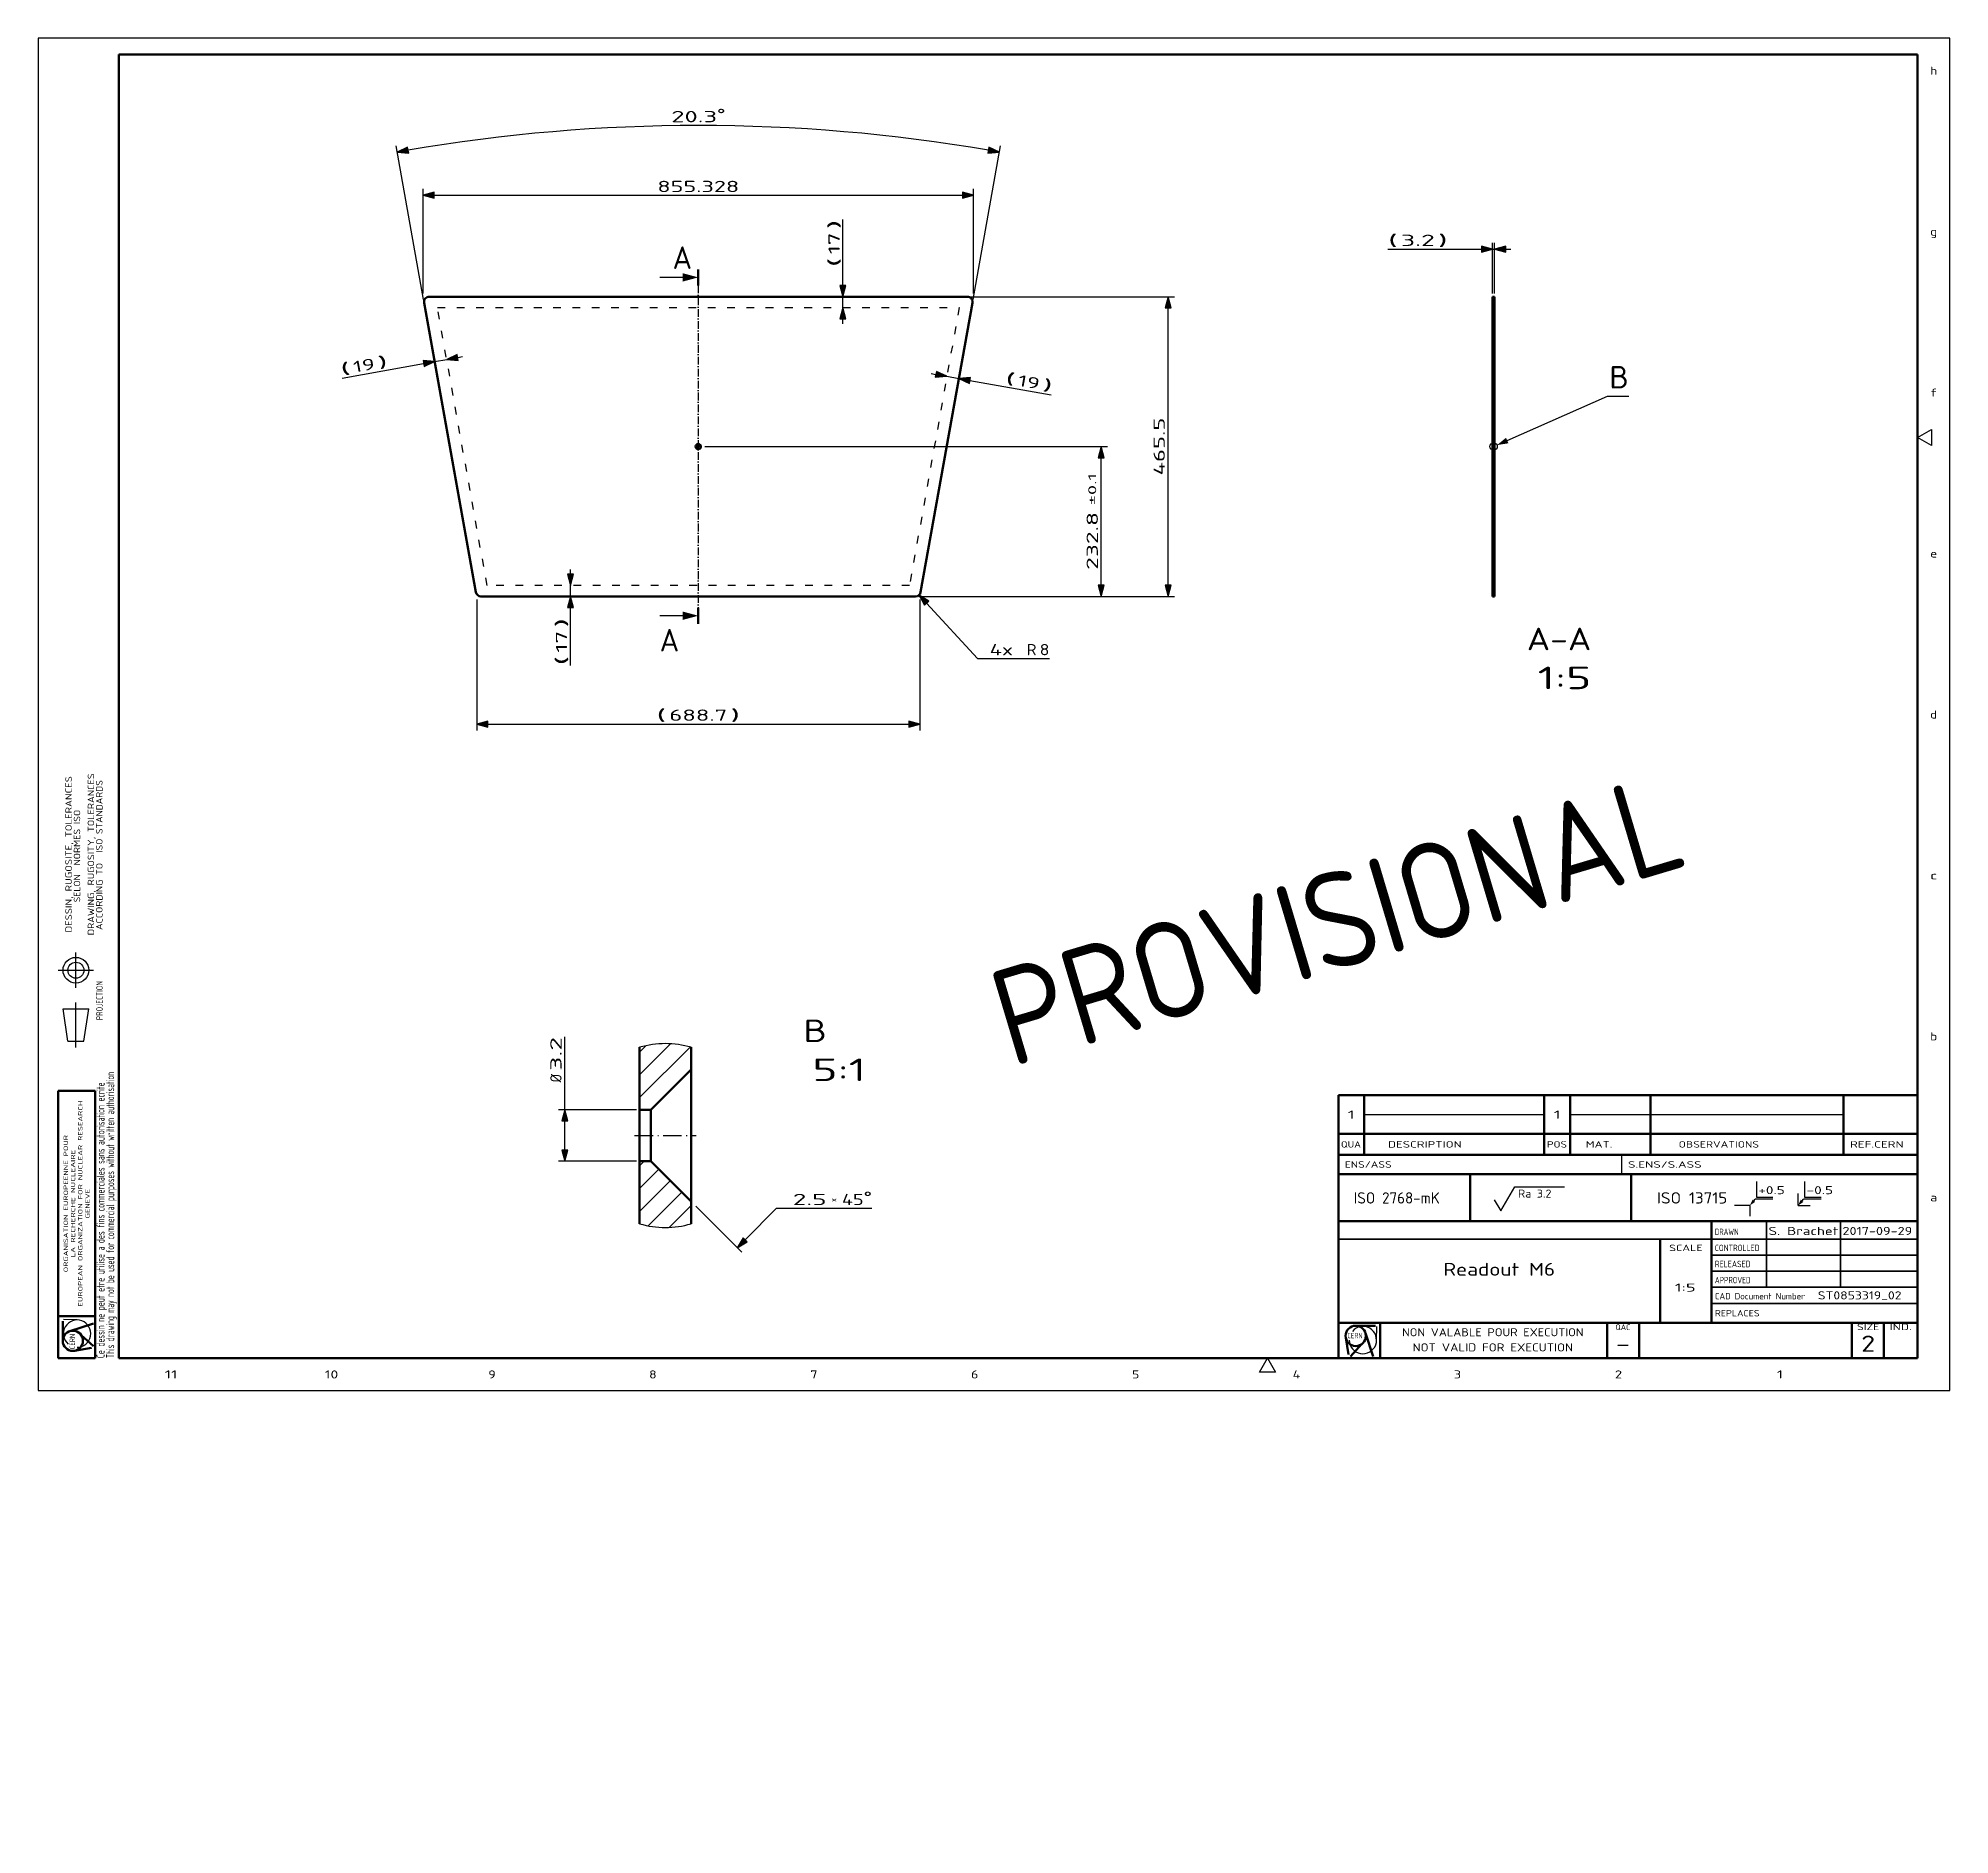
# Model space of a CAD drawing. Extents: x 0 to 594, y -138 to 420.
import ezdxf
from ezdxf.enums import TextEntityAlignment as Align

# ---------------------------------------------------------------- set-up
doc = ezdxf.new("R2010")
doc.units = 0
doc.linetypes.add('DASHDOT', pattern=[18.5, 12, -3, 0.5, -3])
doc.linetypes.add('DASHSPACE', pattern=[30, 12, -18])
doc.layers.get('0').update_dxf_attribs({"lineweight": 13})
doc.styles.get("Standard").update_dxf_attribs({"font": 'isocp.shx'})
doc.dimstyles.get("Standard").update_dxf_attribs({"dimtxt": 2.5, "dimasz": 2.5, "dimexe": 1.25, "dimexo": 0.625, "dimtad": 1, "dimtxsty": 'STANDARD', "dimcen": 2.5, "dimadec": 0, "dimazin": 0, "dimtfac": 1, "dimtmove": 0, "dimatfit": 0, "dimfxl": 1, "dimarcsym": 0})

msp = doc.modelspace()

# ---------------------------------------------------------------- texts
at = {"insert": (293.693418, 128.976391), "char_height": 30, "attachment_point": 1, "rotation": 16.630577652}
msp.add_mtext_dynamic_manual_height_columns('PROVISIONAL', width=118.97133166, gutter_width=12.5, heights=[0], dxfattribs=at)

# ---------------------------------------------------------------- blocks, each defined once
blk = doc.blocks.new('*D74')
at = {"color": 7, "lineweight": 25, "transparency": 16777216}
for p, q in [((250.053574, 343.191547), (250.053574, 363.687445)), ((250.053574, 336.314203), (250.053574, 339.714203)), ((250.053574, 331.314203), (250.053574, 332.836859))]:
    blk.add_line(p, q, dxfattribs=at)
for points in [[(249.121826, 343.191547), (250.053574, 339.714203), (250.985321, 343.191547)], [(250.985321, 332.836859), (250.053574, 336.314203), (249.121826, 332.836859)]]:
    blk.add_lwpolyline(points, close=True, dxfattribs=at)
for points in [[(249.121826, 343.191547), (250.053574, 339.714203), (249.121826, 343.191547), (250.985321, 343.191547)], [(250.985321, 332.836859), (250.053574, 336.314203), (250.985321, 332.836859), (249.121826, 332.836859)]]:
    blk.add_solid(points, dxfattribs=at)
for s, width, p, p2 in [(')', 3.475227, (249.053574, 360.651459), (249.053574, 363.687494)), ('17', 1.84274, (249.053574, 352.879388), (249.053574, 359.651459)), ('(', 3.469754, (249.053574, 348.843353), (249.053574, 351.879388))]:
    blk.add_text(s, height=3.5, rotation=90, dxfattribs=dict(at, width=width)).set_placement(p, p2, align=Align.FIT)
blk = doc.blocks.new('*D75')
at = {"color": 7, "lineweight": 25, "transparency": 16777216}
for p, q in [((277.431506, 315.862592), (278.930347, 315.594281)), ((282.353265, 314.981439), (286.093793, 314.31181)), ((289.516699, 313.699017), (314.719519, 309.187006))]:
    blk.add_line(p, q, dxfattribs=at)
for points in [[(278.76615, 314.677094), (282.353259, 314.981439), (279.094543, 316.51142)], [(289.680896, 314.616156), (286.093787, 314.311761), (289.352502, 312.78183)]]:
    blk.add_lwpolyline(points, close=True, dxfattribs=at)
for points in [[(278.76615, 314.677094), (282.353259, 314.981439), (278.76615, 314.677094), (279.094543, 316.51142)], [(289.680896, 314.616156), (286.093787, 314.311761), (289.680896, 314.616156), (289.352502, 312.78183)]]:
    blk.add_solid(points, dxfattribs=at)
for s, rotation, width, p, p2 in [('(', 349.849394064, 3.469752, (300.283972, 312.78725), (303.272485, 312.252191)), ('19', 349.849605239, 1.725111, (304.256824, 312.076019), (310.922888, 310.882562)), (')', 349.84937273, 3.475211, (311.907239, 310.70639), (314.89574, 310.171332))]:
    blk.add_text(s, height=3.5, rotation=rotation, dxfattribs=dict(at, width=width)).set_placement(p, p2, align=Align.FIT)
blk = doc.blocks.new('*D76')
at = {"color": 7, "lineweight": 25, "transparency": 16777216}
for p, q in [((165.349289, 253.491547), (165.349289, 255.014203)), ((165.349289, 246.614203), (165.349289, 250.014203)), ((165.349289, 225.123798), (165.349289, 243.136859))]:
    blk.add_line(p, q, dxfattribs=at)
for points in [[(164.417542, 253.491547), (165.349289, 250.014203), (166.281036, 253.491547)], [(166.281036, 243.136859), (165.349289, 246.614203), (164.417542, 243.136859)]]:
    blk.add_lwpolyline(points, close=True, dxfattribs=at)
for points in [[(164.417542, 253.491547), (165.349289, 250.014203), (164.417542, 253.491547), (166.281036, 253.491547)], [(166.281036, 243.136859), (165.349289, 246.614203), (166.281036, 243.136859), (164.417542, 243.136859)]]:
    blk.add_solid(points, dxfattribs=at)
for s, width, p, p2 in [(')', 3.475227, (164.349289, 236.931854), (164.349289, 239.967889)), ('17', 1.84274, (164.349289, 229.159808), (164.349289, 235.931879)), ('(', 3.469754, (164.349289, 225.123798), (164.349289, 228.159833))]:
    blk.add_text(s, height=3.5, rotation=90, dxfattribs=dict(at, width=width)).set_placement(p, p2, align=Align.FIT)
blk = doc.blocks.new('*D77')
at = {"color": 7, "lineweight": 25, "transparency": 16777216}
for p, q in [((130.350635, 320.824896), (131.849469, 321.093207)), ((94.408423, 314.390228), (119.764282, 318.929633)), ((123.187195, 319.542426), (126.927716, 320.212054))]:
    blk.add_line(p, q, dxfattribs=at)
for points in [[(130.186438, 321.742035), (126.927722, 320.212054), (130.514832, 319.907709)], [(119.928479, 318.012445), (123.187195, 319.542426), (119.600085, 319.846771)]]:
    blk.add_lwpolyline(points, close=True, dxfattribs=at)
for points in [[(130.186438, 321.742035), (126.927722, 320.212054), (130.186438, 321.742035), (130.514832, 319.907709)], [(119.928479, 318.012445), (123.187195, 319.542426), (119.928479, 318.012445), (119.600085, 319.846771)]]:
    blk.add_solid(points, dxfattribs=at)
for s, rotation, width, p, p2 in [(')', 10.150587359, 3.475225, (105.855463, 317.455414), (108.843976, 317.990472)), ('(', 10.150645847, 3.469739, (94.232202, 315.374554), (97.220703, 315.909613)), ('19', 10.150394761, 1.725111, (98.205054, 316.085785), (104.871118, 317.279242))]:
    blk.add_text(s, height=3.5, rotation=rotation, dxfattribs=dict(at, width=width)).set_placement(p, p2, align=Align.FIT)
blk = doc.blocks.new('*D78')
at = {"color": 7, "lineweight": 25, "transparency": 16777216}
for p, q in [((119.575885, 340.714203), (119.575885, 373.212445)), ((123.053217, 371.212445), (287.164191, 371.212445)), ((290.641522, 340.714203), (290.641522, 373.212445))]:
    blk.add_line(p, q, dxfattribs=at)
for points in [[(123.053217, 372.144183), (119.575885, 371.212445), (123.053217, 370.280707)], [(287.164191, 370.280707), (290.641522, 371.212445), (287.164191, 372.144183)]]:
    blk.add_lwpolyline(points, close=True, dxfattribs=at)
for points in [[(123.053217, 372.144183), (119.575885, 371.212445), (123.053217, 372.144183), (123.053217, 370.280707)], [(287.164191, 370.280707), (290.641522, 371.212445), (287.164191, 370.280707), (287.164191, 372.144183)]]:
    blk.add_solid(points, dxfattribs=at)
at = {"color": 7, "lineweight": 25, "transparency": 16777216, "width": 1.671735}
blk.add_text('855.328', height=3.5, dxfattribs=at).set_placement((192.382623, 372.212445), (217.834784, 372.212445), align=Align.FIT)
blk = doc.blocks.new('*D79')
at = {"color": 7, "lineweight": 25, "transparency": 16777216}
for p, q in [((119.736584, 338.816595), (111.188556, 386.563568)), ((290.480823, 338.816595), (299.028851, 386.563568))]:
    blk.add_line(p, q, dxfattribs=at)
for points in [[(114.799719, 386.124847), (111.54101, 384.594867), (115.128119, 384.290472)], [(295.089288, 384.290472), (298.676398, 384.594867), (295.417688, 386.124847)]]:
    blk.add_lwpolyline(points, close=True, dxfattribs=at)
blk.add_arc((205.108704, -138.049042), 530.953467, 80.225244, 99.774755, dxfattribs=at)
for points in [[(114.799719, 386.124847), (111.54101, 384.594867), (114.799719, 386.124847), (115.128119, 384.290472)], [(295.089288, 384.290472), (298.676398, 384.594867), (295.089288, 384.290472), (295.417688, 386.124847)]]:
    blk.add_solid(points, dxfattribs=at)
for s, width, p, p2 in [('%%d', 1.62963, (210.947416, 394.604388), (213.514083, 394.604388)), ('20.3', 1.776077, (196.703324, 393.904388), (210.947416, 393.904388))]:
    blk.add_text(s, height=3.5, dxfattribs=dict(at, width=width)).set_placement(p, p2, align=Align.FIT)
blk = doc.blocks.new('*D80')
at = {"color": 7, "lineweight": 25, "transparency": 16777216}
for p, q in [((276.074353, 244.479169), (291.864838, 227.330829)), ((291.864838, 227.330829), (314.229297, 227.330829))]:
    blk.add_line(p, q, dxfattribs=at)
blk.add_lwpolyline([(276.759772, 245.110297), (273.718866, 247.037201), (275.388928, 243.848016)], close=True, dxfattribs=at)
blk.add_solid([(276.759772, 245.110297), (273.718866, 247.037201), (276.759772, 245.110297), (275.388928, 243.848016)], dxfattribs=at)
for s, width, p, p2 in [('4x ', 1.580161, (295.649182, 228.330829), (306.157251, 228.330829)), ('R', 1.334513, (307.157257, 228.330829), (310.193274, 228.330829)), ('8', 1.577161, (311.193274, 228.330829), (314.229309, 228.330829))]:
    blk.add_text(s, height=3.5, dxfattribs=dict(at, width=width)).set_placement(p, p2, align=Align.FIT)
blk = doc.blocks.new('*D81')
at = {"color": 7, "lineweight": 25, "transparency": 16777216}
for p, q in [((207.174704, 293.164203), (332.285315, 293.164203)), ((330.285315, 250.091547), (330.285315, 289.686859)), ((273.635059, 246.614203), (332.285315, 246.614203))]:
    blk.add_line(p, q, dxfattribs=at)
for points in [[(331.217065, 289.686859), (330.285315, 293.164203), (329.353564, 289.686859)], [(329.353564, 250.091547), (330.285315, 246.614203), (331.217065, 250.091547)]]:
    blk.add_lwpolyline(points, close=True, dxfattribs=at)
for points in [[(331.217065, 289.686859), (330.285315, 293.164203), (331.217065, 289.686859), (329.353564, 289.686859)], [(329.353564, 250.091547), (330.285315, 246.614203), (329.353564, 250.091547), (331.217065, 250.091547)]]:
    blk.add_solid(points, dxfattribs=at)
for s, height, width, p, p2 in [('%%p0.1', 2.45, 1.985236, (328.760315, 274.943842), (328.760315, 284.914691)), ('232.8', 3.5, 1.741417, (329.285315, 254.863715), (329.285315, 272.843842))]:
    blk.add_text(s, height=height, rotation=90, dxfattribs=dict(at, width=width)).set_placement(p, p2, align=Align.FIT)
blk = doc.blocks.new('*D82')
at = {"color": 7, "lineweight": 25, "transparency": 16777216}
for p, q in [((289.729639, 339.714203), (353.077759, 339.714203)), ((351.077759, 250.091547), (351.077759, 336.236859)), ((273.635059, 246.614203), (353.077759, 246.614203))]:
    blk.add_line(p, q, dxfattribs=at)
for points in [[(352.009509, 336.236859), (351.077759, 339.714203), (350.146008, 336.236859)], [(350.146008, 250.091547), (351.077759, 246.614203), (352.009509, 250.091547)]]:
    blk.add_lwpolyline(points, close=True, dxfattribs=at)
for points in [[(352.009509, 336.236859), (351.077759, 339.714203), (352.009509, 336.236859), (350.146008, 336.236859)], [(350.146008, 250.091547), (351.077759, 246.614203), (350.146008, 250.091547), (352.009509, 250.091547)]]:
    blk.add_solid(points, dxfattribs=at)
at = {"color": 7, "lineweight": 25, "transparency": 16777216, "width": 1.661751}
blk.add_text('465.5', height=3.5, rotation=90, dxfattribs=at).set_placement((350.077759, 284.174139), (350.077759, 302.154242), align=Align.FIT)
blk = doc.blocks.new('*D83')
at = {"color": 7, "lineweight": 25, "transparency": 16777216}
for p, q in [((136.243359, 245.614203), (136.243359, 204.982831)), ((273.974048, 245.614203), (273.974048, 204.982831)), ((139.720691, 206.982831), (270.496716, 206.982831))]:
    blk.add_line(p, q, dxfattribs=at)
for points in [[(139.720691, 207.914569), (136.243359, 206.982831), (139.720691, 206.051093)], [(270.496716, 206.051093), (273.974048, 206.982831), (270.496716, 207.914569)]]:
    blk.add_lwpolyline(points, close=True, dxfattribs=at)
for points in [[(139.720691, 207.914569), (136.243359, 206.982831), (139.720691, 207.914569), (139.720691, 206.051093)], [(270.496716, 206.051093), (273.974048, 206.982831), (270.496716, 206.051093), (270.496716, 207.914569)]]:
    blk.add_solid(points, dxfattribs=at)
for s, width, p, p2 in [('(', 3.469741, (192.082623, 207.982831), (195.118646, 207.982831)), ('688.7', 1.741415, (196.118646, 207.982831), (214.098761, 207.982831)), (')', 3.475213, (215.098761, 207.982831), (218.134784, 207.982831))]:
    blk.add_text(s, height=3.5, dxfattribs=dict(at, width=width)).set_placement(p, p2, align=Align.FIT)
blk = doc.blocks.new('*D88')
at = {"color": 7, "lineweight": 25, "transparency": 16777216}
for p, q in [((451.939338, 340.714203), (451.939338, 356.476703)), ((452.579338, 340.714203), (452.579338, 356.476703)), ((419.426924, 354.476703), (448.462006, 354.476703)), ((451.939338, 354.476703), (452.579338, 354.476703)), ((456.056671, 354.476703), (457.579338, 354.476703))]:
    blk.add_line(p, q, dxfattribs=at)
for points in [[(448.462006, 353.544965), (451.939338, 354.476703), (448.462006, 355.408441)], [(456.056671, 355.408441), (452.579338, 354.476703), (456.056671, 353.544965)]]:
    blk.add_lwpolyline(points, close=True, dxfattribs=at)
for points in [[(448.462006, 353.544965), (451.939338, 354.476703), (448.462006, 353.544965), (448.462006, 355.408441)], [(456.056671, 355.408441), (452.579338, 354.476703), (456.056671, 355.408441), (456.056671, 353.544965)]]:
    blk.add_solid(points, dxfattribs=at)
for s, width, p, p2 in [('(', 3.469741, (419.426924, 355.476703), (422.462947, 355.476703)), ('3.2', 1.864717, (423.462947, 355.476703), (433.971014, 355.476703)), (')', 3.475213, (434.971014, 355.476703), (438.007037, 355.476703))]:
    blk.add_text(s, height=3.5, dxfattribs=dict(at, width=width)).set_placement(p, p2, align=Align.FIT)
blk = doc.blocks.new('*D94')
at = {"color": 7, "lineweight": 25, "transparency": 16777216}
for p, q in [((163.627718, 87.145439), (163.627718, 109.763847)), ((185.888977, 87.145439), (161.627718, 87.145439)), ((163.627718, 74.622246), (163.627718, 83.667656)), ((185.888977, 71.145073), (161.627718, 71.145073))]:
    blk.add_line(p, q, dxfattribs=at)
for points in [[(164.559465, 83.667656), (163.627718, 87.145439), (162.695969, 83.667656)], [(162.695969, 74.622246), (163.627718, 71.145073), (164.559465, 74.622246)]]:
    blk.add_lwpolyline(points, close=True, dxfattribs=at)
for points in [[(164.559465, 83.667656), (163.627718, 87.145439), (164.559465, 83.667656), (162.695969, 83.667656)], [(162.695969, 74.622246), (163.627718, 71.145073), (162.695969, 74.622246), (164.559465, 74.622246)]]:
    blk.add_solid(points, dxfattribs=at)
for s, width, p, p2 in [('3.2', 1.864672, (162.627717, 99.256035), (162.627717, 109.763847)), ('%%c', 0.977493, (162.627717, 95.690361), (162.627717, 98.256279))]:
    blk.add_text(s, height=3.5, rotation=90, dxfattribs=dict(at, width=width)).set_placement(p, p2, align=Align.FIT)
blk = doc.blocks.new('BLOCK1145')
at = {"color": 7, "lineweight": 25, "width": 1.014931}
blk.add_text('m:K:NOENV', height=0.01, dxfattribs=at).set_placement((408.799988, 59.844761), (408.862457, 59.844761), align=Align.FIT)
blk = doc.blocks.new('BLOCK1146')
at = {"color": 7, "lineweight": 25, "width": 1.037856}
blk.add_text('ISO 2768-mK', height=3.5, dxfattribs=at).set_placement((408.799988, 58.016785), (435.516998, 58.016785), align=Align.FIT)
blk = doc.blocks.new('BLOCK1147')
at = {"color": 7, "lineweight": 25, "width": 1.013909}
blk.add_text('APA:3.2:NOSFCOPT', height=0.01, dxfattribs=at).set_placement((459.820007, 59.023399), (459.93103, 59.023399), align=Align.FIT)
blk = doc.blocks.new('BLOCK1148')
at = {"color": 7, "lineweight": 25, "width": 1.186215}
blk.add_text('Ra 3.2', height=2.5, dxfattribs=at).set_placement((459.820007, 59.870144), (470.229218, 59.870144), align=Align.FIT)
blk = doc.blocks.new('BLOCK1149')
at = {"color": 7, "lineweight": 25, "width": 1.346576}
blk.add_text('+0.5:-0.5:NOEDGEOPT::', height=0.01, dxfattribs=at).set_placement((549.5, 60.083401), (549.673035, 60.083401), align=Align.FIT)
blk = doc.blocks.new('BLOCK1150')
at = {"color": 7, "lineweight": 25, "width": 1.438524}
blk.add_text('-0.5', height=2.5, dxfattribs=at).set_placement((549.5, 60.930145), (557.740662, 60.930145), align=Align.FIT)
blk = doc.blocks.new('BLOCK1151')
at = {"color": 7, "lineweight": 25, "width": 1.438524}
blk.add_text('+0.5', height=2.5, dxfattribs=at).set_placement((534.5, 60.930145), (542.740662, 60.930145), align=Align.FIT)
blk = doc.blocks.new('BLOCK1152')
at = {"color": 7, "lineweight": 25, "width": 1.180313}
blk.add_text('ISO 13715', height=3.5, dxfattribs=at).set_placement((503, 58.016785), (524.859375, 58.016785), align=Align.FIT)
blk = doc.blocks.new('BLOCK1153')
at = {"color": 7, "lineweight": 25, "width": 2.313151}
blk.add_text(' 1', height=2.5, dxfattribs=at).set_placement((537.831421, 3.690562), (542.168579, 3.690562), align=Align.FIT)
blk = doc.blocks.new('BLOCK1154')
at = {"color": 7, "lineweight": 25, "width": 1.717598}
blk.add_text(' 2', height=2.5, dxfattribs=at).set_placement((487.831421, 3.690562), (492.16861, 3.690562), align=Align.FIT)
blk = doc.blocks.new('BLOCK1155')
at = {"color": 7, "lineweight": 25, "width": 1.749887}
blk.add_text(' 3', height=2.5, dxfattribs=at).set_placement((437.831421, 3.690562), (442.16861, 3.690562), align=Align.FIT)
blk = doc.blocks.new('BLOCK1156')
at = {"color": 7, "lineweight": 25, "width": 1.652262}
blk.add_text(' 4', height=2.5, dxfattribs=at).set_placement((387.831421, 3.690562), (392.16861, 3.690562), align=Align.FIT)
blk = doc.blocks.new('BLOCK1157')
at = {"color": 7, "lineweight": 25, "width": 1.749887}
blk.add_text(' 5', height=2.5, dxfattribs=at).set_placement((337.831421, 3.690562), (342.16861, 3.690562), align=Align.FIT)
blk = doc.blocks.new('BLOCK1158')
at = {"color": 7, "lineweight": 25, "width": 1.735559}
blk.add_text(' 6', height=2.5, dxfattribs=at).set_placement((287.831421, 3.690562), (292.16861, 3.690562), align=Align.FIT)
blk = doc.blocks.new('BLOCK1159')
at = {"color": 7, "lineweight": 25, "width": 1.826178}
blk.add_text(' 7', height=2.5, dxfattribs=at).set_placement((237.831406, 3.690562), (242.168579, 3.690562), align=Align.FIT)
blk = doc.blocks.new('BLOCK1160')
at = {"color": 7, "lineweight": 25, "width": 1.826178}
blk.add_text(' 8', height=2.5, dxfattribs=at).set_placement((187.831406, 3.690562), (192.168579, 3.690562), align=Align.FIT)
blk = doc.blocks.new('BLOCK1161')
at = {"color": 7, "lineweight": 25, "width": 1.698199}
blk.add_text(' 9', height=2.5, dxfattribs=at).set_placement((137.831406, 3.690562), (142.168579, 3.690562), align=Align.FIT)
blk = doc.blocks.new('BLOCK1162')
at = {"color": 7, "lineweight": 25, "width": 1.793721}
blk.add_text(' 10', height=2.5, dxfattribs=at).set_placement((86.747116, 3.690562), (93.252884, 3.690562), align=Align.FIT)
blk = doc.blocks.new('BLOCK1163')
at = {"color": 7, "lineweight": 25, "width": 2.081844}
blk.add_text(' 11', height=2.5, dxfattribs=at).set_placement((36.747116, 3.690562), (43.25288, 3.690562), align=Align.FIT)
blk = doc.blocks.new('BLOCK1164')
at = {"color": 7, "lineweight": 25, "width": 1.479644}
blk.add_text('a', height=2.5, dxfattribs=at).set_placement((587.91571, 58.690563), (590.08429, 58.690563), align=Align.FIT)
blk = doc.blocks.new('BLOCK1165')
at = {"color": 7, "lineweight": 25, "width": 1.479644}
blk.add_text('b', height=2.5, dxfattribs=at).set_placement((587.91571, 108.690559), (590.08429, 108.690559), align=Align.FIT)
blk = doc.blocks.new('BLOCK1166')
at = {"color": 7, "lineweight": 25, "width": 1.927627}
blk.add_text('c', height=2.5, dxfattribs=at).set_placement((587.91571, 158.690567), (590.08429, 158.690567), align=Align.FIT)
blk = doc.blocks.new('BLOCK1167')
at = {"color": 7, "lineweight": 25, "width": 1.577149}
blk.add_text('d', height=2.5, dxfattribs=at).set_placement((587.91571, 208.690567), (590.08429, 208.690567), align=Align.FIT)
blk = doc.blocks.new('BLOCK1168')
at = {"color": 7, "lineweight": 25, "width": 1.577149}
blk.add_text('e', height=2.5, dxfattribs=at).set_placement((587.91571, 258.690552), (590.08429, 258.690552), align=Align.FIT)
blk = doc.blocks.new('BLOCK1169')
at = {"color": 7, "lineweight": 25, "width": 1.927627}
blk.add_text('f', height=2.5, dxfattribs=at).set_placement((587.91571, 308.690552), (590.08429, 308.690552), align=Align.FIT)
blk = doc.blocks.new('BLOCK1170')
at = {"color": 7, "lineweight": 25, "width": 1.479644}
blk.add_text('g', height=2.5, dxfattribs=at).set_placement((587.91571, 358.690552), (590.08429, 358.690552), align=Align.FIT)
blk = doc.blocks.new('BLOCK1171')
at = {"color": 7, "lineweight": 25, "width": 1.479644}
blk.add_text('h', height=2.5, dxfattribs=at).set_placement((587.91571, 408.690552), (590.08429, 408.690552), align=Align.FIT)
blk = doc.blocks.new('BLOCK1172')
at = {"color": 7, "lineweight": 25, "width": 1.556522}
blk.add_text('REF.CERN', height=2, dxfattribs=at).set_placement((563, 75.402443), (579.654785, 75.402443), align=Align.FIT)
blk = doc.blocks.new('BLOCK1173')
at = {"color": 7, "lineweight": 25, "width": 1.374215}
blk.add_text('OBSERVATIONS', height=2, dxfattribs=at).set_placement((509.750153, 75.402443), (534.7323, 75.402443), align=Align.FIT)
blk = doc.blocks.new('BLOCK1174')
at = {"color": 7, "lineweight": 25, "width": 1.514066}
blk.add_text('MAT.', height=2, dxfattribs=at).set_placement((480.856293, 75.402443), (489.183655, 75.402443), align=Align.FIT)
blk = doc.blocks.new('BLOCK1175')
at = {"color": 7, "lineweight": 25, "width": 1.36389}
blk.add_text('POS', height=2, dxfattribs=at).set_placement((468.799988, 75.402443), (475.045532, 75.402443), align=Align.FIT)
blk = doc.blocks.new('BLOCK1176')
at = {"color": 7, "lineweight": 25, "width": 1.274601}
blk.add_text('QUA', height=2, dxfattribs=at).set_placement((404.799988, 75.402443), (411.045532, 75.402443), align=Align.FIT)
blk = doc.blocks.new('BLOCK1177')
at = {"color": 7, "lineweight": 25, "width": 1.50866}
blk.add_text('S.ENS/S.ASS', height=2, dxfattribs=at).set_placement((494, 69.152443), (516.900269, 69.152443), align=Align.FIT)
blk = doc.blocks.new('BLOCK1178')
at = {"color": 7, "lineweight": 25, "width": 1.536933}
blk.add_text('DESCRIPTION', height=2, dxfattribs=at).set_placement((419.429871, 75.402443), (442.33017, 75.402443), align=Align.FIT)
blk = doc.blocks.new('BLOCK1179')
at = {"color": 7, "lineweight": 25, "width": 1.351945}
blk.add_text('ENS/ASS', height=2, dxfattribs=at).set_placement((406, 69.152443), (420.572906, 69.152443), align=Align.FIT)
blk = doc.blocks.new('BLOCK1180')
at = {"color": 7, "lineweight": 25, "width": 1.421882}
blk.add_text('2', height=5, dxfattribs=at).set_placement((566.47644, 12), (570.813599, 12), align=Align.FIT)
blk = doc.blocks.new('BLOCK1181')
at = {"color": 7, "lineweight": 25, "width": 1.194602}
blk.add_text('ST0853319_02', height=2.5, dxfattribs=at).set_placement((552.976929, 28.25), (579, 28.25), align=Align.FIT)
blk = doc.blocks.new('BLOCK1182')
at = {"color": 7, "lineweight": 25, "width": 1.065328}
blk.add_text('CAD Document Number', height=2, dxfattribs=at).set_placement((521, 28.25), (549.018127, 28.25), align=Align.FIT)
blk = doc.blocks.new('BLOCK1183')
at = {"color": 7, "lineweight": 25, "width": 1.289848}
blk.add_text('2017-09-29', height=2.5, dxfattribs=at).set_placement((560.657043, 48.25), (582.342896, 48.25), align=Align.FIT)
blk = doc.blocks.new('BLOCK1184')
at = {"color": 7, "lineweight": 25, "width": 1.433775}
blk.add_text('S. Brachet', height=2.5, dxfattribs=at).set_placement((537.657043, 48.25), (559.342896, 48.25), align=Align.FIT)
blk = doc.blocks.new('BLOCK1185')
at = {"color": 7, "lineweight": 25, "width": 1.870242}
blk.add_text('1:5', height=2.5, dxfattribs=at).set_placement((508.547119, 30.6723), (515.052856, 30.6723), align=Align.FIT)
blk = doc.blocks.new('BLOCK1186')
at = {"color": 7, "lineweight": 25, "width": 1.57716}
blk.add_text('-', height=5, dxfattribs=at).set_placement((490.266418, 12), (494.603607, 12), align=Align.FIT)
blk = doc.blocks.new('BLOCK1187')
at = {"color": 7, "lineweight": 25, "width": 1.275713}
blk.add_text('Readout M6', height=4, dxfattribs=at).set_placement((436.651306, 35.599998), (471.348694, 35.599998), align=Align.FIT)
blk = doc.blocks.new('BLOCK1188')
at = {"color": 7, "lineweight": 25, "width": 0.924407}
blk.add_text('CONTROLLED', height=2, dxfattribs=at).set_placement((521, 43.25), (534.878967, 43.25), align=Align.FIT)
blk = doc.blocks.new('BLOCK1189')
at = {"color": 7, "lineweight": 25, "width": 0.867432}
blk.add_text('DRAWN', height=2, dxfattribs=at).set_placement((521, 48.25), (528.373169, 48.25), align=Align.FIT)
blk = doc.blocks.new('BLOCK1190')
at = {"color": 7, "lineweight": 25, "width": 0.924191}
blk.add_text('RELEASED', height=2, dxfattribs=at).set_placement((521, 38.25), (532.103149, 38.25), align=Align.FIT)
blk = doc.blocks.new('BLOCK1191')
at = {"color": 7, "lineweight": 25, "width": 0.866492}
blk.add_text('APPROVED', height=2, dxfattribs=at).set_placement((521, 33.25), (532.103149, 33.25), align=Align.FIT)
blk = doc.blocks.new('BLOCK1192')
at = {"color": 7, "lineweight": 25, "width": 1.158588}
blk.add_text('REPLACES', height=2, dxfattribs=at).set_placement((521, 22.95245), (534.878967, 22.95245), align=Align.FIT)
blk = doc.blocks.new('BLOCK1193')
at = {"color": 7, "lineweight": 25, "width": 1.416215}
blk.add_text('SIZE', height=2, dxfattribs=at).set_placement((565.175293, 18.700001), (572.114746, 18.700001), align=Align.FIT)
blk = doc.blocks.new('BLOCK1194')
at = {"color": 7, "lineweight": 25, "width": 1.69255}
blk.add_text('IND.', height=2, dxfattribs=at).set_placement((575.280273, 18.700001), (582.219727, 18.700001), align=Align.FIT)
blk = doc.blocks.new('BLOCK1195')
at = {"color": 7, "lineweight": 25, "width": 1.258739}
blk.add_text('NOT VALID FOR EXECUTION', height=2.5, dxfattribs=at).set_placement((427.061249, 12.090562), (476.938782, 12.090562), align=Align.FIT)
blk = doc.blocks.new('BLOCK1196')
at = {"color": 7, "lineweight": 25, "width": 1.202843}
blk.add_text('NON VALABLE POUR EXECUTION', height=2.5, dxfattribs=at).set_placement((423.80835, 16.790562), (480.19162, 16.790562), align=Align.FIT)
blk = doc.blocks.new('BLOCK1197')
at = {"color": 7, "lineweight": 25, "width": 1.107362}
blk.add_text('QAC', height=1.8, dxfattribs=at).set_placement((490.092926, 18.700001), (494.777069, 18.700001), align=Align.FIT)
blk = doc.blocks.new('BLOCK1198')
at = {"color": 7, "lineweight": 25, "width": 0.973961}
blk.add_text('CERN', height=1.7, dxfattribs=at).set_placement((406.799988, 16.15), (411.518829, 16.15), align=Align.FIT)
blk = doc.blocks.new('BLOCK1199')
at = {"color": 7, "lineweight": 25, "width": 1.425919}
blk.add_text('SCALE', height=2, dxfattribs=at).set_placement((506.79538, 43.25), (517.20459, 43.25), align=Align.FIT)
blk = doc.blocks.new('BLOCK1200')
at = {"color": 7, "lineweight": 25, "width": 1.248109}
blk.add_text('NORMES ISO', height=2, rotation=90, dxfattribs=at).set_placement((13.04495, 163.000015), (13.04495, 180.348724), align=Align.FIT)
blk = doc.blocks.new('BLOCK1201')
at = {"color": 7, "lineweight": 25, "width": 1.175925}
blk.add_text('ISO STANDARDS', height=2, rotation=90.000005081, dxfattribs=at).set_placement((19.982868, 167.000015), (19.982866, 189.553329), align=Align.FIT)
blk = doc.blocks.new('BLOCK1202')
at = {"color": 7, "lineweight": 25, "width": 0.873675}
blk.add_text('PROJECTION', height=2, rotation=90, dxfattribs=at).set_placement((20.028679, 114.982063), (20.028679, 127.126152), align=Align.FIT)
blk = doc.blocks.new('BLOCK1203')
at = {"color": 7, "lineweight": 25, "width": 1.272325}
blk.add_text('DESSIN, RUGOSITE, TOLERANCES', height=2, rotation=90.000002359, dxfattribs=at).set_placement((10.438618, 142.211807), (10.438616, 190.788177), align=Align.FIT)
blk = doc.blocks.new('BLOCK1204')
at = {"color": 7, "lineweight": 25, "width": 1.188267}
blk.add_text('SELON', height=2, rotation=90, dxfattribs=at).set_placement((13.04495, 151.600021), (13.04495, 160.274368), align=Align.FIT)
blk = doc.blocks.new('BLOCK1205')
at = {"color": 7, "lineweight": 25, "width": 1.221763}
blk.add_text('DRAWING, RUGOSITY, TOLERANCES', height=2, rotation=90.000002278, dxfattribs=at).set_placement((17.377953, 141.344376), (17.377951, 191.655624), align=Align.FIT)
blk = doc.blocks.new('BLOCK1206')
at = {"color": 7, "lineweight": 25, "width": 1.23186}
blk.add_text('ACCORDING TO', height=2, rotation=90, dxfattribs=at).set_placement((19.982868, 143.000015), (19.982868, 163.818451), align=Align.FIT)
blk = doc.blocks.new('BLOCK1207')
at = {"color": 7, "lineweight": 25, "width": 1.520448}
blk.add_text('GENEVE', height=1.35, rotation=90, dxfattribs=at).set_placement((15.990597, 53.432953), (15.990597, 62.567043), align=Align.FIT)
blk = doc.blocks.new('BLOCK1208')
at = {"color": 7, "lineweight": 25, "width": 0.973962}
blk.add_text('CERN', height=1.7, rotation=90, dxfattribs=at).set_placement((11.435402, 12.8), (11.435402, 17.518848), align=Align.FIT)
blk = doc.blocks.new('BLOCK1209')
at = {"color": 7, "lineweight": 25, "width": 0.732561}
blk.add_text('Ce dessin ne peut etre utilise a des fins commerciales sans autorisation ecrite', height=2.5, rotation=90.000002676, dxfattribs=at).set_placement((20.613356, 10), (20.613352, 95.659264), align=Align.FIT)
blk = doc.blocks.new('BLOCK1210')
at = {"color": 7, "lineweight": 25, "width": 0.70288}
blk.add_text('This drawing may not be used for commercial purposes without written authorisation', height=2.5, rotation=90.000002578, dxfattribs=at).set_placement((23.613356, 10), (23.613352, 98.912155), align=Align.FIT)
blk = doc.blocks.new('BLOCK1211')
at = {"color": 7, "lineweight": 25, "width": 1.559242}
blk.add_text('ORGANISATION EUROPEENNE POUR', height=1.35, rotation=90.000002688, dxfattribs=at).set_placement((9.240597, 36.687115), (9.240595, 79.312881), align=Align.FIT)
blk = doc.blocks.new('BLOCK1212')
at = {"color": 7, "lineweight": 25, "width": 1.616198}
blk.add_text('LA RECHERCHE NUCLEAIRE', height=1.35, rotation=90.000003421, dxfattribs=at).set_placement((11.490597, 41.254166), (11.490595, 74.745834), align=Align.FIT)
blk = doc.blocks.new('BLOCK1213')
at = {"color": 7, "lineweight": 25, "width": 1.555402}
blk.add_text('EUROPEAN ORGANIZATION FOR NUCLEAR RESEARCH', height=1.35, rotation=90.000002688, dxfattribs=at).set_placement((13.740598, 26.030663), (13.740595, 89.969337), align=Align.FIT)
blk = doc.blocks.new('BLOCK1214')
at = {"color": 7, "lineweight": 25, "width": 2.478377}
blk.add_text('1', height=2.5, dxfattribs=at).set_placement((406.91571, 84.390556), (409.08429, 84.390556), align=Align.FIT)
blk = doc.blocks.new('BLOCK1215')
at = {"color": 7, "lineweight": 25, "width": 2.478377}
blk.add_text('1', height=2.5, dxfattribs=at).set_placement((470.91571, 84.390556), (473.08429, 84.390556), align=Align.FIT)
blk = doc.blocks.new('BLOCK1216')
at = {"color": 7, "lineweight": 25}
blk.add_line((548.099121, 58.85886), (548.52002, 59.349998), dxfattribs=at)
blk.add_solid([(547.706055, 59.195705), (546.84198, 57.391998), (548.492188, 58.522015)], dxfattribs=at)
blk = doc.blocks.new('BLOCK1217')
at = {"color": 7, "lineweight": 25}
blk.add_line((533.099121, 58.85886), (533.52002, 59.349998), dxfattribs=at)
blk.add_solid([(532.706055, 59.195705), (531.84198, 57.391998), (533.492188, 58.522015)], dxfattribs=at)
blk = doc.blocks.new('BLOCK1218')
at = {"color": 7, "lineweight": 50}
for p, q in [((0, 2323.5), (0, 2298.5)), ((0, 1773), (0, 1798))]:
    blk.add_line(p, q, dxfattribs=at)
at = {"color": 7, "lineweight": 25}
for p, q in [((-24.148146, 2311), (-60, 2311)), ((-24.148146, 1785.5), (-60, 1785.5))]:
    blk.add_line(p, q, dxfattribs=at)
at = {"color": 7, "linetype": 'DASHDOT', "lineweight": 25}
blk.add_line((0, 2298.5), (0, 1798), dxfattribs=at)
at = {"color": 7, "lineweight": 25}
for points in [[(-24.148146, 2304.529541), (0, 2311), (-24.148146, 2317.470459)], [(-24.148146, 1779.029541), (0, 1785.5), (-24.148146, 1791.970459)]]:
    blk.add_solid(points, dxfattribs=at)
at = {"color": 7, "lineweight": 25, "width": 1.15658}
for p, p2 in [((-39.999599, 2324.125244), (-9.639364, 2324.125244)), ((-60, 1730), (-29.639765, 1730))]:
    blk.add_text('A', height=35.000003, dxfattribs=at).set_placement(p, p2, align=Align.FIT)
blk = doc.blocks.new('BLOCK1219')
at = {"color": 7, "linetype": 'DASHDOT', "lineweight": 25, "ltscale": 0.266501}
blk.add_line((0, 2053.580078), (0, 2042.920044), dxfattribs=at)
at = {"color": 7, "linetype": 'DASHDOT', "lineweight": 25, "ltscale": 0.2665}
blk.add_line((5.33, 2048.25), (-5.33, 2048.25), dxfattribs=at)
blk = doc.blocks.new('BLOCK1220')
at = {"color": 7, "lineweight": 50}
for p, q in [((-345.50656, 1822.090194), (-425.979477, 2271.590194)), ((-418.104679, 2281), (418.104679, 2281)), ((425.979477, 2271.590194), (345.50656, 1822.090194)), ((337.631762, 1815.5), (-337.631762, 1815.5))]:
    blk.add_line(p, q, dxfattribs=at)
at = {"color": 7, "linetype": 'DASHSPACE', "lineweight": 25}
for p, q in [((-328.068121, 1832.5), (-405.318541, 2264)), ((-405.318541, 2264), (405.318541, 2264)), ((405.318541, 2264), (328.068121, 1832.5)), ((328.068121, 1832.5), (-328.068121, 1832.5))]:
    blk.add_line(p, q, dxfattribs=at)
at = {"color": 7, "lineweight": 50}
for radius in [4.1, 1.6]:
    blk.add_circle((0, 2048.25), radius, dxfattribs=at)
for centre, start, end in [((-418.104679, 2273), 90, 190.15), ((418.104679, 2273), 349.85, 450), ((-337.631762, 1823.5), 190.15, 270), ((337.631762, 1823.5), 270, 349.85)]:
    blk.add_arc(centre, 8, start, end, dxfattribs=at)
blk = doc.blocks.new('BLOCK1221')
at = {"color": 7, "lineweight": 25}
blk.add_lwpolyline([(22.720032, 2057.600098), (178.348572, 2126.498779), (211.708801, 2126.498779)], dxfattribs=at)
blk.add_circle((1.59975, 2048.25), 5.710797, dxfattribs=at)
blk.add_solid([(20.834106, 2061.860107), (6.821686, 2050.561768), (24.605972, 2053.340332)], dxfattribs=at)
at = {"color": 7, "lineweight": 25, "width": 1.334515}
blk.add_text('B', height=35.000003, dxfattribs=at).set_placement((181.348572, 2138.451172), (211.708801, 2138.451172), align=Align.FIT)
blk = doc.blocks.new('BLOCK1222')
at = {"color": 7, "lineweight": 25}
for s, width, p, p2 in [('  A-A', 1.376881, (1.6, 1731.933716), (153.401184, 1731.933716)), ('  1:5', 1.979161, (1.6, 1671.414917), (153.401184, 1671.414917))]:
    blk.add_text(s, height=35.000003, dxfattribs=dict(at, width=width)).set_placement(p, p2, align=Align.FIT)
blk = doc.blocks.new('BLOCK1223')
at = {"color": 7, "lineweight": 50}
for p, q in [((3.2, 2281), (0, 2281)), ((0, 2281), (0, 2049.85)), ((3.2, 2281), (3.2, 2052.35)), ((0.7, 2049.85), (0, 2049.85)), ((0, 2047.482919), (0, 2049.85)), ((0.7, 2049.85), (3.2, 2052.35)), ((0.7, 2049.85), (0.7, 2047.482919)), ((3.2, 2046.284355), (3.2, 2052.35)), ((0, 2046.65), (0, 2047.482919)), ((0, 2046.65), (0, 1815.5)), ((0.7, 2046.65), (0, 2046.65)), ((0.7, 2047.482919), (0.7, 2046.65)), ((0.7, 2046.65), (3.2, 2044.15)), ((3.2, 2044.15), (3.2, 2046.284355)), ((3.2, 2044.15), (3.2, 1815.5)), ((3.2, 1815.5), (0, 1815.5))]:
    blk.add_line(p, q, dxfattribs=at)
blk = doc.blocks.new('BLOCK1224')
at = {"color": 7, "lineweight": 25}
for p, q in [((0, 2015.254272), (3.2, 2018.454346)), ((0, 1979.899048), (3.2, 1983.098999)), ((0, 1944.543701), (3.2, 1947.743652)), ((0, 1909.188354), (3.2, 1912.388306)), ((0, 1873.833008), (3.2, 1877.032959)), ((0, 1838.477661), (3.2, 1841.677612))]:
    blk.add_line(p, q, dxfattribs=at)
blk = doc.blocks.new('BLOCK1225')
at = {"color": 7, "lineweight": 25}
for p, q in [((0, 2262.741699), (3.2, 2265.94165)), ((0, 2227.386475), (3.2, 2230.586426)), ((0, 2192.031006), (3.2, 2195.230957)), ((0, 2156.675781), (3.2, 2159.875732)), ((0, 2121.320313), (3.2, 2124.520264)), ((0, 2085.965088), (3.2, 2089.165039)), ((0, 2050.609619), (3.2, 2053.80957))]:
    blk.add_line(p, q, dxfattribs=at)
blk = doc.blocks.new('BLOCK1226')
at = {"color": 7, "lineweight": 25}
for s, width, p, p2 in [('  B', 1.794694, (8, 2054.057373), (11.643229, 2054.057373)), ('  5:1', 2.017291, (8, 2051.636719), (14.072046, 2051.636719))]:
    blk.add_text(s, height=1.4, dxfattribs=dict(at, width=width)).set_placement(p, p2, align=Align.FIT)
blk = doc.blocks.new('BLOCK1227')
at = {"color": 7, "lineweight": 25}
for p, q in [((3.482843, 2043.867188), (6.351139, 2040.998901)), ((6.560058, 2041.77356), (8.514929, 2043.728394)), ((8.514929, 2043.728394), (14.434285, 2043.728394))]:
    blk.add_line(p, q, dxfattribs=at)
blk.add_lwpolyline([(6.428296, 2041.905273), (6.068295, 2041.281738), (6.691834, 2041.641724)], close=True, dxfattribs=at)
blk.add_solid([(6.428296, 2041.905273), (6.068295, 2041.281738), (6.428296, 2041.905273), (6.691834, 2041.641724)], dxfattribs=at)
for s, height, width, p, p2 in [('2.5', 0.7, 1.886556, (9.514929, 2043.928345), (11.616543, 2043.928345)), ('45', 0.7, 1.39057, (12.566544, 2043.928345), (13.920952, 2043.928345)), ('%%d', 0.7, 1.629632, (13.920952, 2044.068359), (14.434286, 2044.068359)), ('×', 0.35, 0.952381, (11.916543, 2044.103271), (12.266543, 2044.103271))]:
    blk.add_text(s, height=height, dxfattribs=dict(at, width=width)).set_placement(p, p2, align=Align.FIT)
blk = doc.blocks.new('BLOCK1228')
at = {"color": 7, "lineweight": 50}
for p, q in [((0, 2053.732154), (0, 2049.85)), ((3.2, 2053.732008), (3.2, 2052.35)), ((0.7, 2049.85), (3.2, 2052.35)), ((3.2, 2046.284355), (3.2, 2052.35)), ((0, 2047.482919), (0, 2049.85)), ((0.7, 2049.85), (0, 2049.85)), ((0.7, 2049.85), (0.7, 2047.482919)), ((0, 2046.65), (0, 2047.482919)), ((0.7, 2047.482919), (0.7, 2046.65)), ((0, 2046.65), (0, 2042.767846)), ((0.7, 2046.65), (0, 2046.65)), ((0.7, 2046.65), (3.2, 2044.15)), ((3.2, 2044.15), (3.2, 2046.284355)), ((3.2, 2044.15), (3.2, 2042.767992))]:
    blk.add_line(p, q, dxfattribs=at)
at = {"color": 7, "linetype": 'DASHDOT', "lineweight": 25}
for start, end in [(73.726975, 106.2678), (253.7322, 286.273025)]:
    blk.add_arc((1.59975, 2048.25), 5.710797, start, end, dxfattribs=at)
blk = doc.blocks.new('BLOCK1229')
at = {"color": 7, "lineweight": 25}
for p, q in [((0, 2052.023926), (1.92535, 2053.949219)), ((0, 2053.437988), (0.393313, 2053.831299)), ((0, 2050.609619), (3.13806, 2053.747803)), ((0.654548, 2049.850098), (3.2, 2052.395508))]:
    blk.add_line(p, q, dxfattribs=at)
blk = doc.blocks.new('BLOCK1230')
at = {"color": 7, "lineweight": 25}
for p, q in [((0, 2046.367065), (0.282975, 2046.650024)), ((0, 2044.952759), (1.198594, 2046.151367)), ((0, 2043.538574), (1.905701, 2045.444336)), ((0.520851, 2042.645264), (2.612808, 2044.737183)), ((1.837476, 2042.547607), (3.2, 2043.910156))]:
    blk.add_line(p, q, dxfattribs=at)

# ---------------------------------------------------------------- dimensions: what is measured, and where the dimension line sits
at = {"color": 0, "lineweight": 0}
dim = msp.add_angular_dim_2l(base=(236.44345, 391.978976), line1=((205.108704, -138.049042), (290.304599, 337.832242)), line2=((205.108704, -138.049042), (119.912808, 337.832242)), dimstyle='STANDARD', override={"dimtxsty": 'STANDARD'}, dxfattribs=at)
dim.commit()
dim.dimension.update_dxf_attribs({"geometry": '*D79', "text_midpoint": (205.108704, 392.904408), "dimtype": 162})
for base, p1, p2, angle, picture, middle, dimtype in [((119.575885, 371.212445), (290.641522, 339.714203), (119.575885, 339.714203), 180, '*D78', (205.108704, 371.212445), 161), ((351.077759, 246.614203), (288.729639, 339.714203), (272.635056, 246.614203), 269.998569, '*D82', (351.077759, 293.164203), 160)]:
    dim = msp.add_linear_dim(base=base, p1=p1, p2=p2, angle=angle, dimstyle='STANDARD', override={"dimlfac": 5, "dimtxsty": 'STANDARD'}, dxfattribs=at)
    dim.commit()
    dim.dimension.update_dxf_attribs({"geometry": picture, "text_midpoint": middle, "dimtype": dimtype, "oblique_angle": 89.999523})
for base, p1, p2, angle, text, override, picture, middle, dimtype in [((250.053574, 336.314203), (252.053574, 339.714203), (252.053574, 336.314203), 270, '(<>)', {"dimlfac": 5, "dimtxsty": 'STANDARD'}, '*D74', (250.053574, 356.265424), 161), ((451.939338, 354.476703), (452.579338, 339.714203), (451.939338, 339.714203), 180, '(<>)', {"dimlfac": 5, "dimtxsty": 'STANDARD'}, '*D88', (428.71698, 354.476703), 161), ((126.927723, 320.212065), (122.834742, 321.511107), (126.575271, 322.180765), 10.149999711, '(<>)', {"dimlfac": 5, "dimtxsty": 'STANDARD'}, '*D77', (101.714312, 315.698168), 161), ((282.353258, 314.98144), (286.446239, 316.280481), (282.70571, 316.95014), 169.849985447, '(<>)', {"dimlfac": 5, "dimtxsty": 'STANDARD'}, '*D75', (307.413635, 310.49494), 161), ((330.285315, 246.614203), (206.174704, 293.164203), (272.635056, 246.614203), 269.998569, '<>{}{%%p0.1}', {"dimlfac": 5, "dimtxsty": 'STANDARD', "dimtp": 0.1, "dimtm": 0.1}, '*D81', (330.285315, 269.889203), 160), ((165.349289, 250.014203), (163.349289, 246.614203), (163.349289, 250.014203), 90, '(<>)', {"dimlfac": 5, "dimtxsty": 'STANDARD'}, '*D76', (165.349289, 232.545844), 161), ((273.97405, 206.982831), (136.243357, 246.614203), (273.97405, 246.614203), 0, '(<>)', {"dimlfac": 5, "dimtxsty": 'STANDARD'}, '*D83', (205.108704, 206.982831), 161), ((163.627717, 87.144951), (186.888977, 71.144951), (186.888977, 87.144951), 90, '%%c<>', {"dimlfac": 0.2, "dimtxsty": 'STANDARD'}, '*D94', (163.627717, 102.72683), 161)]:
    dim = msp.add_linear_dim(base=base, p1=p1, p2=p2, angle=angle, text=text, dimstyle='STANDARD', override=override, dxfattribs=at)
    dim.commit()
    dim.dimension.update_dxf_attribs({"geometry": picture, "text_midpoint": middle, "dimtype": dimtype, "oblique_angle": 89.999523})
dim = msp.add_radius_dim(center=(272.635056, 248.214203), mpoint=(273.718868, 247.037193), text='4x <>', dimstyle='STANDARD', override={"dimlfac": 5, "dimtxsty": 'STANDARD'}, dxfattribs=at)
dim.commit()
dim.dimension.update_dxf_attribs({"geometry": '*D80', "text_midpoint": (296.493651, 222.303982), "dimtype": 164})

# ---------------------------------------------------------------- linework, layer by layer
at = {"color": 7, "lineweight": 25}
for p, q in [((594, 420), (0, 420)), ((0, 420), (0, 0)), ((594, 0), (594, 420)), ((584, 296), (588.33, 298.5)), ((588.33, 298.5), (588.33, 293.5)), ((588.33, 293.5), (584, 296)), ((11.7084, 125.000511), (11.7084, 136.000511)), ((6.2084, 130.500511), (17.2084, 130.500511)), ((11.7084, 106.501), (11.7084, 120.501)), ((9.2084, 108.500559), (7.7084, 118.500559)), ((7.7084, 118.500559), (15.7084, 118.500559)), ((14.2084, 108.500559), (15.7084, 118.500559)), ((9.2084, 108.500559), (14.2084, 108.500559)), ((412, 85.7), (468, 85.7)), ((476, 85.7), (561, 85.7)), ((492, 73.2), (492, 67.2)), ((454.49, 55.72), (458.82, 63.22)), ((458.82, 63.22), (474.32, 63.22)), ((534, 59.85), (534, 64.85)), ((539, 59.85), (534, 59.85)), ((546.842, 57.392), (546.842, 61.142)), ((549, 59.85), (549, 64.85)), ((554, 59.85), (549, 59.85)), ((452.44, 59.22), (454.49, 55.72)), ((531.842, 57.392), (527.092, 57.392)), ((531.842, 57.392), (531.842, 54.142)), ((539, 59.35), (533.52, 59.35)), ((546.842, 57.392), (550.592, 57.392)), ((554, 59.35), (548.52, 59.35)), ((12.077865, 21.873238), (7.872521, 22.001836)), ((415.87, 15.59), (416, 19.79)), ((379.5, 5.67), (382, 10)), ((382, 10), (384.5, 5.67)), ((0, 0), (594, 0)), ((384.5, 5.67), (379.5, 5.67))]:
    msp.add_line(p, q, dxfattribs=at)
at = {"color": 7, "lineweight": 70}
for p, q in [((584, 415), (25, 415)), ((25, 415), (25, 10)), ((584, 10), (584, 415)), ((6.1635, 93), (17.6635, 93)), ((6.1635, 10), (6.1635, 93)), ((17.6635, 10), (17.6635, 93)), ((6.1635, 23), (17.6635, 23)), ((497.5, 21), (563.6, 21)), ((497.5, 10), (497.5, 21)), ((563.6, 10), (563.6, 21)), ((6.1635, 10), (17.6635, 10)), ((25, 10), (584, 10)), ((497.5, 10), (563.6, 10))]:
    msp.add_line(p, q, dxfattribs=at)
at = {"color": 7, "linetype": 'DASHDOT', "lineweight": 25, "ltscale": 0.019203}
msp.add_line((451.875228, 293.164203), (452.643348, 293.164203), dxfattribs=at)
at = {"color": 7, "lineweight": 50}
for p, q in [((404, 91.7), (584, 91.7)), ((404, 79.7), (404, 91.7)), ((412, 79.7), (412, 91.7)), ((468, 79.7), (468, 91.7)), ((476, 79.7), (476, 91.7)), ((501, 79.7), (501, 91.7)), ((561, 79.7), (561, 91.7)), ((404, 79.7), (404, 67.2)), ((404, 79.7), (584, 79.7)), ((412, 79.7), (412, 73.2)), ((468, 79.7), (468, 73.2)), ((476, 79.7), (476, 73.2)), ((501, 73.2), (501, 79.7)), ((561, 73.2), (561, 79.7)), ((404, 73.2), (584, 73.2)), ((404, 67.2), (584, 67.2)), ((404, 52.5), (404, 67.2)), ((445, 52.5), (445, 67.2)), ((495, 52.5), (495, 67.2)), ((404, 52.5), (584, 52.5)), ((404, 10), (404, 52.5)), ((520, 21), (520, 52.5)), ((504, 21), (504, 47)), ((7.610012, 21.505402), (7.610012, 15.379418)), ((9.865101, 18.399622), (17.1635, 20.79393)), ((404, 21), (584, 21)), ((415.51, 20.05), (409.38, 20.05)), ((417, 21), (487.5, 21)), ((417, 10), (417, 21)), ((487.5, 10), (487.5, 21)), ((573.5, 10), (573.5, 21)), ((16.533405, 13.198829), (11.307004, 12.277273)), ((17.1635, 13.748262), (13.368324, 17.145546)), ((407.2, 11.13), (406.28, 16.36)), ((407.75, 10.5), (411.15, 14.3)), ((412.4, 17.8), (414.79, 10.5))]:
    msp.add_line(p, q, dxfattribs=at)
at = {"color": 7, "linetype": 'DASHDOT', "lineweight": 25, "ltscale": 0.480075}
msp.add_line((185.286227, 79.144951), (204.489227, 79.144951), dxfattribs=at)
at = {"color": 7, "lineweight": 35}
for p, q in [((537, 32), (537, 52.5)), ((560, 32), (560, 52.5)), ((404, 47), (584, 47)), ((520, 42), (584, 42)), ((520, 37), (584, 37)), ((520, 32), (584, 32)), ((520, 27), (584, 27))]:
    msp.add_line(p, q, dxfattribs=at)
at = {"color": 7, "lineweight": 25}
for radius in [4, 2.5]:
    msp.add_circle((11.7084, 130.500511), radius, dxfattribs=at)
at = {"color": 7, "lineweight": 50}
for centre in [(10.760012, 15.379418), (409.39, 16.9)]:
    msp.add_circle(centre, 3.15, dxfattribs=at)
at = {"color": 7, "lineweight": 25}
for centre, start, end in [((12.0775, 17.623), 269.863122, 589.756076), ((411.62, 15.59), 179.908748, 500.192155)]:
    msp.add_arc(centre, 4.25, start, end, dxfattribs=at)

# ---------------------------------------------------------------- block references
at = {"lineweight": 0}
for name in ['BLOCK1171', 'BLOCK1170', 'BLOCK1169', 'BLOCK1168', 'BLOCK1167', 'BLOCK1203', 'BLOCK1205', 'BLOCK1201', 'BLOCK1200', 'BLOCK1206', 'BLOCK1166', 'BLOCK1204', 'BLOCK1202', 'BLOCK1165', 'BLOCK1209', 'BLOCK1210', 'BLOCK1213', 'BLOCK1214', 'BLOCK1215', 'BLOCK1211', 'BLOCK1176', 'BLOCK1178', 'BLOCK1175', 'BLOCK1174', 'BLOCK1173', 'BLOCK1172', 'BLOCK1212', 'BLOCK1179', 'BLOCK1177', 'BLOCK1207', 'BLOCK1145', 'BLOCK1146', 'BLOCK1148', 'BLOCK1152', 'BLOCK1151', 'BLOCK1149', 'BLOCK1150', 'BLOCK1164', 'BLOCK1147', 'BLOCK1217', 'BLOCK1216', 'BLOCK1189', 'BLOCK1184', 'BLOCK1183', 'BLOCK1199', 'BLOCK1188', 'BLOCK1187', 'BLOCK1190', 'BLOCK1185', 'BLOCK1191', 'BLOCK1182', 'BLOCK1181', 'BLOCK1192', 'BLOCK1198', 'BLOCK1196', 'BLOCK1197', 'BLOCK1193', 'BLOCK1194', 'BLOCK1208', 'BLOCK1195', 'BLOCK1186', 'BLOCK1180', 'BLOCK1163', 'BLOCK1162', 'BLOCK1161', 'BLOCK1160', 'BLOCK1159', 'BLOCK1158', 'BLOCK1157', 'BLOCK1156', 'BLOCK1155', 'BLOCK1154', 'BLOCK1153']:
    msp.add_blockref(name, (0, 0), dxfattribs=at)
for name, p, xscale, yscale, zscale in [('BLOCK1218', (205.108704, -116.485797), 0.2, 0.2, 0.2), ('BLOCK1220', (205.108704, -116.485797), 0.2, 0.2, 0.2), ('BLOCK1223', (451.939338, -116.485797), 0.2, 0.2, 0.2), ('BLOCK1225', (451.939338, -116.485797), 0.2, 0.2, 0.2), ('BLOCK1221', (451.939338, -116.485797), 0.2, 0.2, 0.2), ('BLOCK1219', (205.108704, -116.485797), 0.2, 0.2, 0.2), ('BLOCK1224', (451.939338, -116.485797), 0.2, 0.2, 0.2), ('BLOCK1222', (451.939338, -116.485797), 0.2, 0.2, 0.2), ('BLOCK1226', (186.888977, -10162.105049), 5, 5, 5), ('BLOCK1228', (186.888977, -10162.105049), 5, 5, 5), ('BLOCK1229', (186.888977, -10162.105049), 5, 5, 5), ('BLOCK1230', (186.888977, -10162.105049), 5, 5, 5), ('BLOCK1227', (186.888977, -10162.105049), 5, 5, 5)]:
    msp.add_blockref(name, p, dxfattribs=dict(at, xscale=xscale, yscale=yscale, zscale=zscale))

msp.set_redraw_order([(e.dxf.handle, doc.entitydb.next_handle()) for e in msp.query("TEXT MTEXT ATTDEF DIMENSION ARC_DIMENSION")])  # texts and dimensions are drawn at this point

doc.saveas('drawing.dxf')
